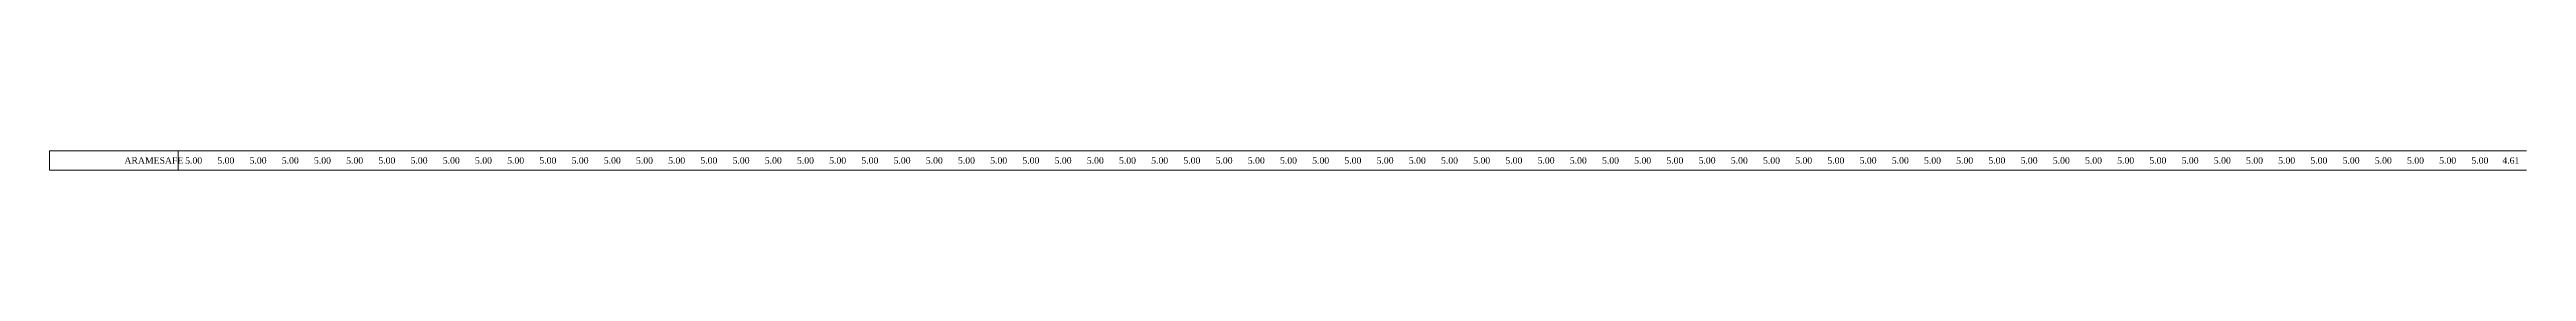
# Model space of a CAD drawing. Header units: metres. Extents: x 478603 to 489313, y 4282657 to 4289463.
# Drawn here: x 484150.8 to 484535.4, y 4285684.3 to 4285687.3 of the extents above; entities that cross this region are included whole.
import ezdxf

# ---------------------------------------------------------------- set-up
doc = ezdxf.new("R2010")
doc.units = ezdxf.units.M
doc.layers.add('PR_ENK_ARAMESAFE', color=5, linetype='Continuous', lineweight=0)
doc.layers.add('PR_PROFIL', color=153, linetype='Continuous', lineweight=0)
doc.styles.get("Standard").update_dxf_attribs({"font": 'times.ttf'})

msp = doc.modelspace()

# ---------------------------------------------------------------- texts
at = {"layer": 'PR_ENK_ARAMESAFE'}
for s, p in [('ARAMESAFE', (484162.46, 4285685.35)), ('5.00', (484171.89, 4285685.35)), ('5.00', (484176.89, 4285685.35)), ('5.00', (484181.89, 4285685.35)), ('5.00', (484186.89, 4285685.35)), ('5.00', (484191.89, 4285685.35)), ('5.00', (484196.89, 4285685.35)), ('5.00', (484201.89, 4285685.35)), ('5.00', (484206.89, 4285685.35)), ('5.00', (484211.89, 4285685.35)), ('5.00', (484216.89, 4285685.35)), ('5.00', (484221.89, 4285685.35)), ('5.00', (484226.89, 4285685.35)), ('5.00', (484231.89, 4285685.35)), ('5.00', (484236.89, 4285685.35)), ('5.00', (484241.89, 4285685.35)), ('5.00', (484246.89, 4285685.35)), ('5.00', (484251.89, 4285685.35)), ('5.00', (484256.89, 4285685.35)), ('5.00', (484261.89, 4285685.35)), ('5.00', (484266.89, 4285685.35)), ('5.00', (484271.89, 4285685.35)), ('5.00', (484276.89, 4285685.35)), ('5.00', (484281.89, 4285685.35)), ('5.00', (484286.89, 4285685.35)), ('5.00', (484291.89, 4285685.35)), ('5.00', (484296.89, 4285685.35)), ('5.00', (484301.89, 4285685.35)), ('5.00', (484306.89, 4285685.35)), ('5.00', (484311.89, 4285685.35)), ('5.00', (484316.89, 4285685.35)), ('5.00', (484321.89, 4285685.35)), ('5.00', (484326.89, 4285685.35)), ('5.00', (484331.89, 4285685.35)), ('5.00', (484336.89, 4285685.35)), ('5.00', (484341.89, 4285685.35)), ('5.00', (484346.89, 4285685.35)), ('5.00', (484351.89, 4285685.35)), ('5.00', (484356.89, 4285685.35)), ('5.00', (484361.89, 4285685.35)), ('5.00', (484366.89, 4285685.35)), ('5.00', (484371.89, 4285685.35)), ('5.00', (484376.89, 4285685.35)), ('5.00', (484381.89, 4285685.35)), ('5.00', (484386.89, 4285685.35)), ('5.00', (484391.89, 4285685.35)), ('5.00', (484396.89, 4285685.35)), ('5.00', (484401.89, 4285685.35)), ('5.00', (484406.89, 4285685.35)), ('5.00', (484411.89, 4285685.35)), ('5.00', (484416.89, 4285685.35)), ('5.00', (484421.89, 4285685.35)), ('5.00', (484426.89, 4285685.35)), ('5.00', (484431.89, 4285685.35)), ('5.00', (484436.89, 4285685.35)), ('5.00', (484441.89, 4285685.35)), ('5.00', (484446.89, 4285685.35)), ('5.00', (484451.89, 4285685.35)), ('5.00', (484456.89, 4285685.35)), ('5.00', (484461.89, 4285685.35)), ('5.00', (484466.89, 4285685.35)), ('5.00', (484471.89, 4285685.35)), ('5.00', (484476.89, 4285685.35)), ('5.00', (484481.89, 4285685.35)), ('5.00', (484486.89, 4285685.35)), ('5.00', (484491.89, 4285685.35)), ('5.00', (484496.89, 4285685.35)), ('5.00', (484501.89, 4285685.35)), ('5.00', (484506.89, 4285685.35)), ('5.00', (484511.89, 4285685.35)), ('5.00', (484516.89, 4285685.35)), ('5.00', (484521.89, 4285685.35)), ('5.00', (484526.89, 4285685.35)), ('4.61', (484531.7, 4285685.35))]:
    msp.add_text(s, height=1, dxfattribs=at).set_placement(p)

# ---------------------------------------------------------------- linework, layer by layer
at = {"layer": 'PR_PROFIL'}
for p, q in [((484150.83, 4285687.35), (484535.44, 4285687.35)), ((484150.83, 4285684.35), (484150.83, 4285687.35)), ((484170.83, 4285684.35), (484170.83, 4285687.35)), ((484150.83, 4285684.35), (484535.44, 4285684.35))]:
    msp.add_line(p, q, dxfattribs=at)

msp.set_redraw_order([(e.dxf.handle, doc.entitydb.next_handle()) for e in msp.query("TEXT MTEXT ATTDEF DIMENSION ARC_DIMENSION")])  # texts and dimensions are drawn at this point

doc.saveas('drawing.dxf')
